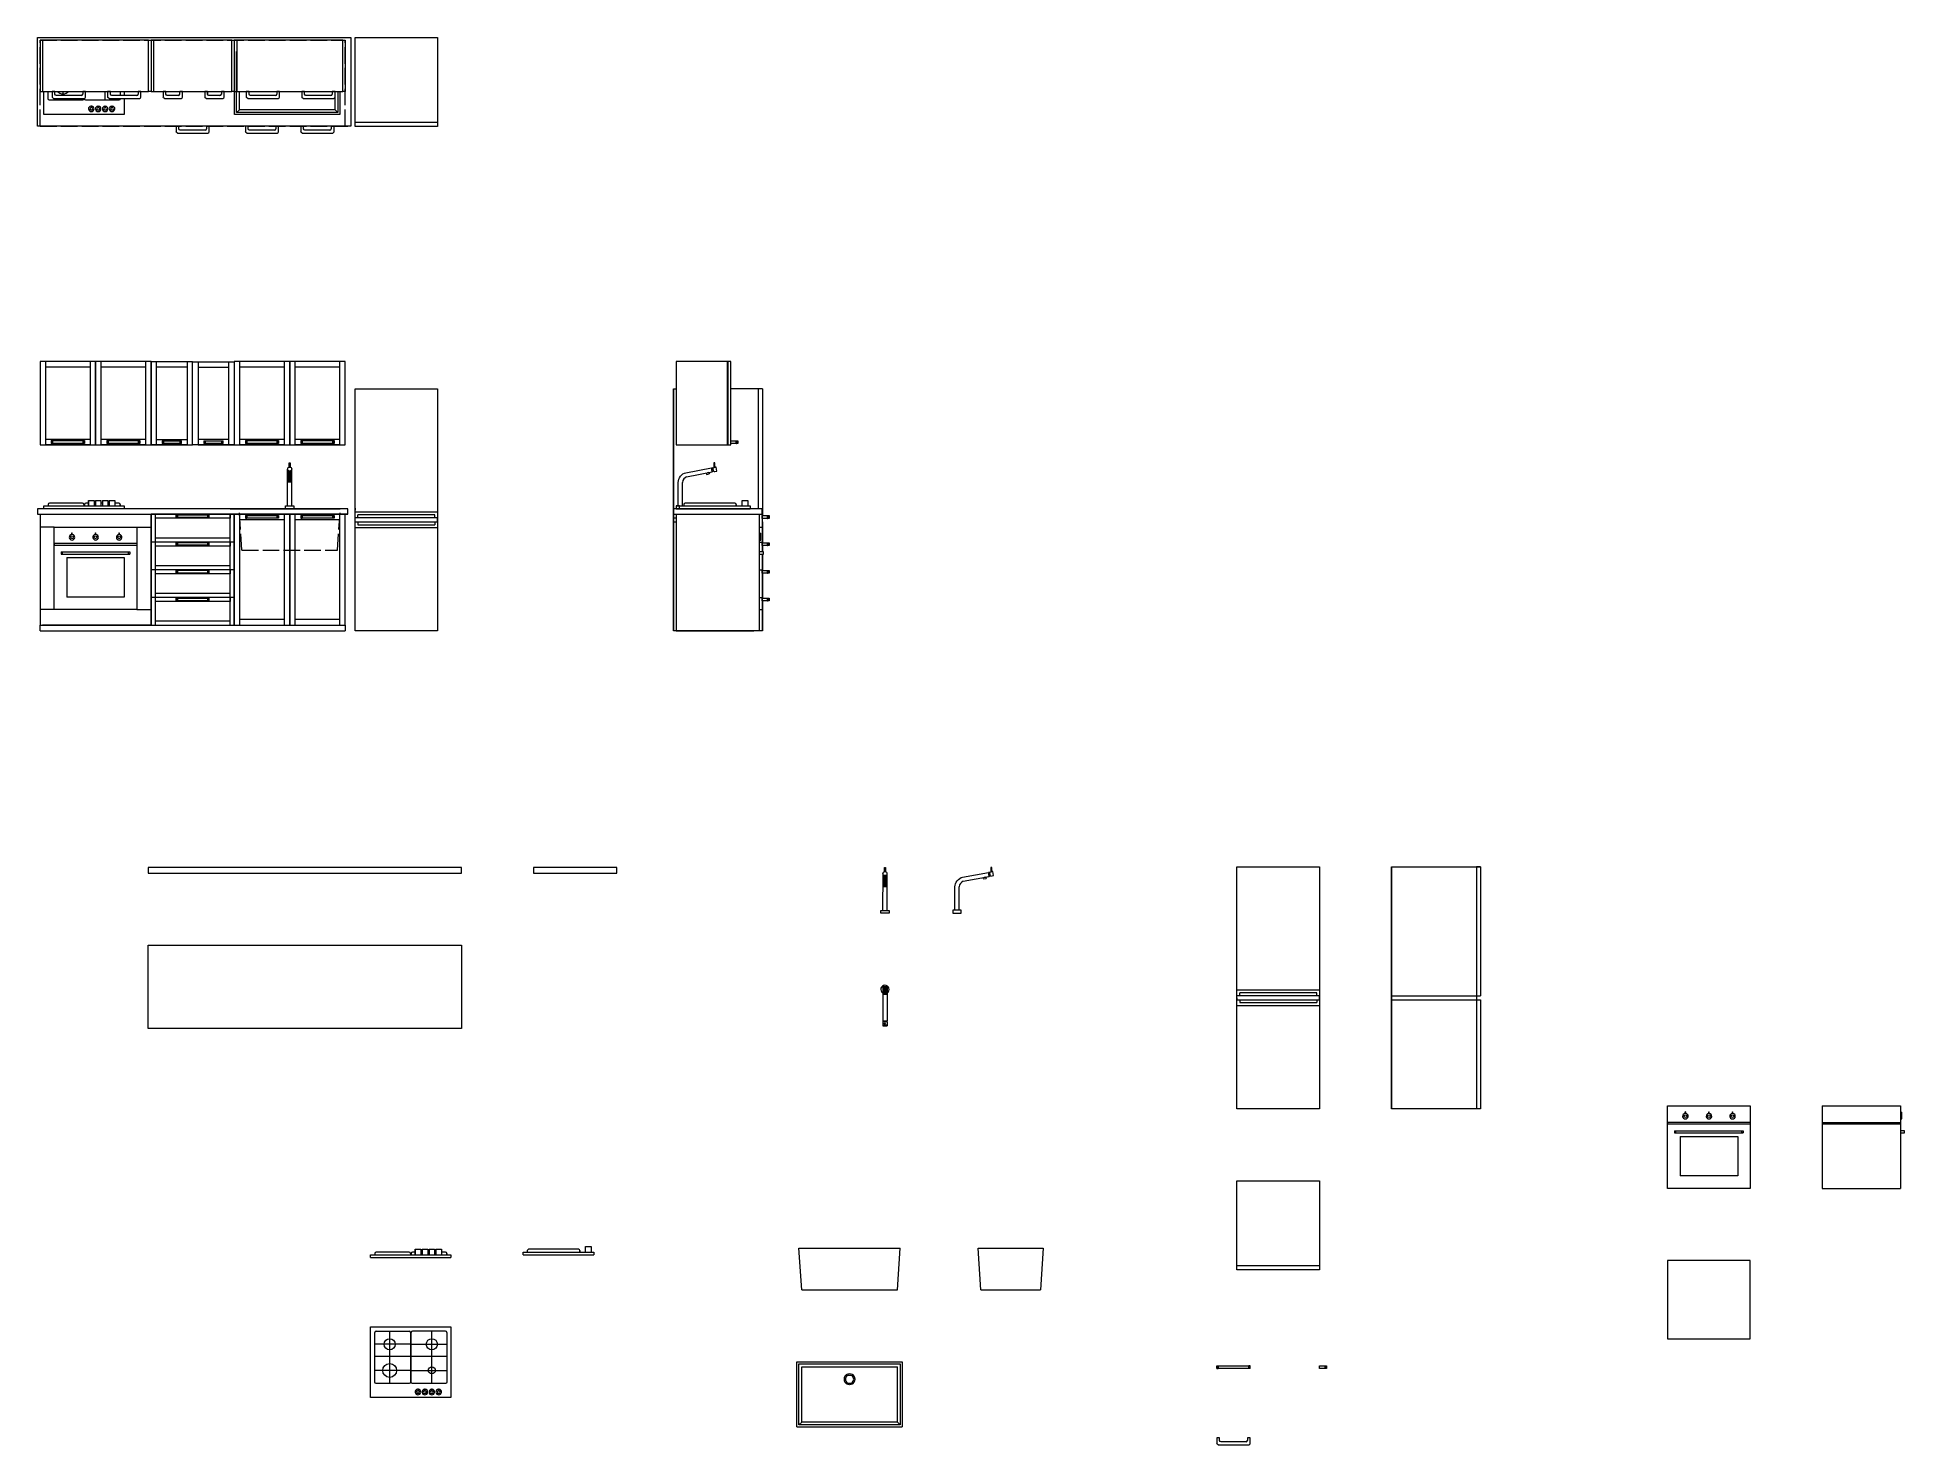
# Model space of a CAD drawing. Header units: millimetres. Extents: x 2174 to 3521, y 2060 to 3076.
import ezdxf

# ---------------------------------------------------------------- set-up
doc = ezdxf.new("R2010")
doc.units = ezdxf.units.MM
doc.linetypes.add('ACAD_ISO02W100', pattern=[15, 12, -3])
doc.layers.add('A-FURN', color=8, linetype='Continuous', lineweight=18)

# ---------------------------------------------------------------- blocks, each defined once
blk = doc.blocks.new('metod 70213569')
at = {"layer": 'A-FURN'}
for p, q in [((2476.7, 1323.8), (2476.7, 1325.8)), ((2476.7, 1325.8), (2477.7, 1325.8)), ((2500.7, 1323.8), (2476.7, 1323.8)), ((2476.7, 1323.8), (2477.7, 1323.8)), ((2476.7, 1323.8), (2476.8, 1323.8)), ((2476.8, 1323.8), (2476.8, 1325.8)), ((2477, 1325.8), (2477, 1323.8)), ((2477, 1325.8), (2477.3, 1325.8)), ((2477.3, 1325.8), (2477.3, 1323.8)), ((2477.7, 1325.8), (2477.7, 1323.8)), ((2499.7, 1325.8), (2499.7, 1323.8)), ((2500.7, 1325.8), (2499.7, 1325.8)), ((2500.7, 1323.8), (2499.7, 1323.8)), ((2500.4, 1325.8), (2500.1, 1325.8)), ((2500.1, 1325.8), (2500.1, 1323.8)), ((2500.4, 1325.8), (2500.4, 1323.8)), ((2500.6, 1323.8), (2500.6, 1325.8)), ((2500.7, 1323.8), (2500.6, 1323.8)), ((2500.7, 1323.8), (2500.7, 1325.8)), ((2515.7, 1306.3), (2515.7, 1326.3)), ((2458.7, 1306.3), (2458.7, 1286.3)), ((2458.7, 1306.3), (2461.7, 1306.3)), ((2461.7, 1306.3), (2461.7, 1286.3)), ((2476.7, 1303.8), (2476.7, 1305.8)), ((2476.7, 1305.8), (2477.7, 1305.8)), ((2500.7, 1303.8), (2476.7, 1303.8)), ((2476.8, 1303.8), (2476.8, 1305.8)), ((2477, 1305.8), (2477, 1303.8)), ((2477, 1305.8), (2477.3, 1305.8)), ((2477.3, 1305.8), (2477.3, 1303.8)), ((2477.7, 1305.8), (2477.7, 1303.8)), ((2499.7, 1305.8), (2499.7, 1303.8)), ((2500.7, 1305.8), (2499.7, 1305.8)), ((2500.7, 1303.8), (2499.7, 1303.8)), ((2500.4, 1305.8), (2500.1, 1305.8)), ((2500.1, 1305.8), (2500.1, 1303.8)), ((2500.4, 1305.8), (2500.4, 1303.8)), ((2500.6, 1303.8), (2500.6, 1305.8)), ((2500.7, 1303.8), (2500.6, 1303.8)), ((2500.7, 1303.8), (2500.7, 1305.8)), ((2515.7, 1286.3), (2515.7, 1306.3)), ((2518.7, 1286.3), (2518.7, 1306.3)), ((2458.7, 1286.3), (2518.7, 1286.3)), ((2458.7, 1286.3), (2458.7, 1266.3)), ((2458.7, 1286.3), (2461.7, 1286.3)), ((2461.7, 1289.3), (2515.7, 1289.3)), ((2461.7, 1286.3), (2461.7, 1266.3)), ((2515.7, 1283.3), (2461.7, 1283.3)), ((2476.7, 1283.8), (2476.7, 1285.8)), ((2476.7, 1285.8), (2477.7, 1285.8)), ((2500.7, 1283.8), (2476.7, 1283.8)), ((2476.8, 1283.8), (2476.8, 1285.8)), ((2477, 1285.8), (2477, 1283.8)), ((2477, 1285.8), (2477.3, 1285.8)), ((2477.3, 1285.8), (2477.3, 1283.8)), ((2477.7, 1285.8), (2477.7, 1283.8)), ((2499.7, 1285.8), (2499.7, 1283.8)), ((2500.7, 1285.8), (2499.7, 1285.8)), ((2500.7, 1283.8), (2499.7, 1283.8)), ((2500.4, 1285.8), (2500.1, 1285.8)), ((2500.1, 1285.8), (2500.1, 1283.8)), ((2500.4, 1285.8), (2500.4, 1283.8)), ((2500.6, 1283.8), (2500.6, 1285.8)), ((2500.7, 1283.8), (2500.6, 1283.8)), ((2500.7, 1283.8), (2500.7, 1285.8)), ((2515.7, 1266.3), (2515.7, 1286.3)), ((2515.7, 1286.3), (2515.7, 1283.3)), ((2518.7, 1266.3), (2518.7, 1286.3)), ((2458.7, 1266.3), (2518.7, 1266.3)), ((2458.7, 1266.3), (2458.7, 1246.3)), ((2458.7, 1266.3), (2461.7, 1266.3)), ((2461.7, 1269.3), (2515.7, 1269.3)), ((2461.7, 1266.3), (2461.7, 1246.3)), ((2515.7, 1246.3), (2515.7, 1266.3)), ((2515.7, 1266.3), (2515.7, 1263.3)), ((2518.7, 1246.3), (2518.7, 1266.3)), ((2515.7, 1263.3), (2461.7, 1263.3)), ((2476.7, 1263.8), (2476.7, 1265.8)), ((2476.7, 1265.8), (2477.7, 1265.8)), ((2500.7, 1263.8), (2476.7, 1263.8)), ((2476.8, 1263.8), (2476.8, 1265.8)), ((2477, 1265.8), (2477.3, 1265.8)), ((2477, 1265.8), (2477, 1263.8)), ((2477.3, 1265.8), (2477.3, 1263.8)), ((2477.7, 1265.8), (2477.7, 1263.8)), ((2499.7, 1265.8), (2499.7, 1263.8)), ((2500.7, 1265.8), (2499.7, 1265.8)), ((2500.7, 1263.8), (2499.7, 1263.8)), ((2500.4, 1265.8), (2500.1, 1265.8)), ((2500.1, 1265.8), (2500.1, 1263.8)), ((2500.4, 1265.8), (2500.4, 1263.8)), ((2500.6, 1263.8), (2500.6, 1265.8)), ((2500.7, 1263.8), (2500.6, 1263.8)), ((2500.7, 1263.8), (2500.7, 1265.8)), ((2458.7, 1246.3), (2518.7, 1246.3)), ((2461.7, 1249.3), (2515.7, 1249.3))]:
    blk.add_line(p, q, dxfattribs=at)
for points in [[(2458.7, 1326.3), (2458.7, 1306.3), (2518.7, 1306.3), (2518.7, 1326.3), (2458.7, 1326.3), (2461.7, 1326.3), (2461.7, 1306.3)], [(2515.7, 1326.3), (2515.7, 1323.3), (2461.7, 1323.3)], [(2476.7, 1325.8), (2500.7, 1325.8)], [(2499.7, 1323.8), (2499.7, 1325.8)], [(2499.7, 1323.8), (2499.7, 1325.8)], [(2499.7, 1323.8), (2499.7, 1325.8)], [(2461.7, 1309.3), (2515.7, 1309.3)], [(2515.7, 1306.3), (2515.7, 1303.3), (2461.7, 1303.3)], [(2476.7, 1305.8), (2500.7, 1305.8)], [(2499.7, 1303.8), (2499.7, 1305.8)], [(2499.7, 1303.8), (2499.7, 1305.8)], [(2499.7, 1303.8), (2499.7, 1305.8)], [(2476.7, 1285.8), (2500.7, 1285.8)], [(2499.7, 1283.8), (2499.7, 1285.8)], [(2499.7, 1283.8), (2499.7, 1285.8)], [(2499.7, 1283.8), (2499.7, 1285.8)], [(2476.7, 1265.8), (2500.7, 1265.8)], [(2499.7, 1263.8), (2499.7, 1265.8)], [(2499.7, 1263.8), (2499.7, 1265.8)], [(2499.7, 1263.8), (2499.7, 1265.8)]]:
    blk.add_lwpolyline(points, dxfattribs=at)
blk = doc.blocks.new('metod 50215475')
at = {"layer": 'A-FURN'}
for p, q in [((2458, 1312.8), (2458, 1232.8)), ((2466, 1311.8), (2490, 1311.8)), ((2466, 1311.8), (2466, 1309.8)), ((2466, 1311.8), (2467, 1311.8)), ((2466, 1311.8), (2466.1, 1311.8)), ((2466, 1309.8), (2467, 1309.8)), ((2466.1, 1311.8), (2466.1, 1309.8)), ((2466.3, 1309.8), (2466.3, 1311.8)), ((2466.3, 1309.8), (2466.6, 1309.8)), ((2466.6, 1309.8), (2466.6, 1311.8)), ((2467, 1309.8), (2467, 1311.8)), ((2489, 1309.8), (2489, 1311.8)), ((2490, 1309.8), (2489, 1309.8)), ((2489.4, 1309.8), (2489.4, 1311.8)), ((2489.7, 1309.8), (2489.4, 1309.8)), ((2489.7, 1309.8), (2489.7, 1311.8)), ((2489.9, 1311.8), (2489.9, 1309.8)), ((2490, 1311.8), (2490, 1309.8)), ((2506, 1311.8), (2530, 1311.8)), ((2506, 1311.8), (2506, 1309.8)), ((2506, 1311.8), (2507, 1311.8)), ((2506, 1311.8), (2506.1, 1311.8)), ((2506, 1309.8), (2507, 1309.8)), ((2506.1, 1311.8), (2506.1, 1309.8)), ((2506.3, 1309.8), (2506.3, 1311.8)), ((2506.3, 1309.8), (2506.6, 1309.8)), ((2506.6, 1309.8), (2506.6, 1311.8)), ((2507, 1309.8), (2507, 1311.8)), ((2529, 1309.8), (2529, 1311.8)), ((2530, 1311.8), (2529, 1311.8)), ((2530, 1309.8), (2529, 1309.8)), ((2529.4, 1309.8), (2529.4, 1311.8)), ((2529.7, 1309.8), (2529.4, 1309.8)), ((2529.7, 1309.8), (2529.7, 1311.8)), ((2530, 1311.8), (2529.9, 1311.8)), ((2529.9, 1311.8), (2529.9, 1309.8)), ((2530, 1311.8), (2530, 1309.8)), ((2538, 1232.8), (2538, 1312.8))]:
    blk.add_line(p, q, dxfattribs=at)
for points in [[(2458, 1232.8), (2498, 1232.8), (2498, 1312.8), (2458, 1312.8), (2458, 1232.8)], [(2462, 1232.8), (2462, 1312.8)], [(2494, 1308.8), (2462, 1308.8)], [(2490, 1309.8), (2466, 1309.8)], [(2467, 1311.8), (2467, 1309.8)], [(2467, 1311.8), (2467, 1309.8)], [(2467, 1311.8), (2467, 1309.8)], [(2498, 1312.8), (2494, 1312.8)], [(2494, 1312.8), (2494, 1232.8)], [(2498, 1232.8), (2538, 1232.8), (2538, 1312.8), (2498, 1312.8), (2498, 1232.8)], [(2502, 1232.8), (2502, 1312.8)], [(2534, 1308.8), (2502, 1308.8)], [(2530, 1309.8), (2506, 1309.8)], [(2507, 1311.8), (2507, 1309.8)], [(2507, 1311.8), (2507, 1309.8)], [(2507, 1311.8), (2507, 1309.8)], [(2538, 1312.8), (2534, 1312.8)], [(2534, 1312.8), (2534, 1232.8)], [(2494, 1236.8), (2462, 1236.8)], [(2534, 1236.8), (2502, 1236.8)]]:
    blk.add_lwpolyline(points, dxfattribs=at)
blk = doc.blocks.new('pensile 1')
at = {"layer": 'A-FURN'}
for p, q in [((3310.9, 917.1), (3310.9, 857.1)), ((3390.9, 857.1), (3390.9, 917.1)), ((3318.9, 860.1), (3342.9, 860.1)), ((3318.9, 860.1), (3318.9, 858.1)), ((3318.9, 860.1), (3319.9, 860.1)), ((3318.9, 860.1), (3319, 860.1)), ((3318.9, 858.1), (3319.9, 858.1)), ((3319, 860.1), (3319, 858.1)), ((3319.2, 858.1), (3319.2, 860.1)), ((3319.2, 858.1), (3319.5, 858.1)), ((3319.5, 858.1), (3319.5, 860.1)), ((3319.9, 858.1), (3319.9, 860.1)), ((3341.9, 858.1), (3341.9, 860.1)), ((3342.9, 858.1), (3341.9, 858.1)), ((3342.3, 858.1), (3342.3, 860.1)), ((3342.6, 858.1), (3342.3, 858.1)), ((3342.6, 858.1), (3342.6, 860.1)), ((3342.8, 860.1), (3342.8, 858.1)), ((3342.9, 860.1), (3342.9, 858.1)), ((3358.9, 860.1), (3382.9, 860.1)), ((3358.9, 860.1), (3358.9, 858.1)), ((3358.9, 860.1), (3359.9, 860.1)), ((3358.9, 860.1), (3359, 860.1)), ((3358.9, 858.1), (3359.9, 858.1)), ((3359, 860.1), (3359, 858.1)), ((3359.2, 858.1), (3359.2, 860.1)), ((3359.2, 858.1), (3359.5, 858.1)), ((3359.5, 858.1), (3359.5, 860.1)), ((3359.9, 858.1), (3359.9, 860.1)), ((3381.9, 858.1), (3381.9, 860.1)), ((3382.9, 858.1), (3381.9, 858.1)), ((3382.3, 858.1), (3382.3, 860.1)), ((3382.6, 858.1), (3382.3, 858.1)), ((3382.6, 858.1), (3382.6, 860.1)), ((3382.8, 860.1), (3382.8, 858.1)), ((3382.9, 860.1), (3382.9, 858.1))]:
    blk.add_line(p, q, dxfattribs=at)
for points in [[(3310.9, 857.1), (3350.9, 857.1), (3350.9, 917.1), (3310.9, 917.1)], [(3350.9, 857.1), (3390.9, 857.1), (3390.9, 917.1), (3350.9, 917.1)]]:
    blk.add_lwpolyline(points, close=True, dxfattribs=at)
for points in [[(3314.9, 857.1), (3314.9, 917.1)], [(3350.9, 917.1), (3346.9, 917.1)], [(3346.9, 917.1), (3346.9, 857.1)], [(3354.9, 857.1), (3354.9, 917.1)], [(3390.9, 917.1), (3386.9, 917.1)], [(3386.9, 917.1), (3386.9, 857.1)], [(3346.9, 913.1), (3314.9, 913.1)], [(3386.9, 913.1), (3354.9, 913.1)], [(3314.9, 861.1), (3346.9, 861.1)], [(3346.9, 857.1), (3314.9, 857.1)], [(3342.9, 858.1), (3318.9, 858.1)], [(3319.9, 860.1), (3319.9, 858.1)], [(3319.9, 860.1), (3319.9, 858.1)], [(3319.9, 860.1), (3319.9, 858.1)], [(3354.9, 861.1), (3386.9, 861.1)], [(3386.9, 857.1), (3354.9, 857.1)], [(3382.9, 858.1), (3358.9, 858.1)], [(3359.9, 860.1), (3359.9, 858.1)], [(3359.9, 860.1), (3359.9, 858.1)], [(3359.9, 860.1), (3359.9, 858.1)]]:
    blk.add_lwpolyline(points, dxfattribs=at)
blk = doc.blocks.new('pensile2')
at = {"layer": 'A-FURN'}
for p, q in [((3310.9, 1510.5), (3310.9, 1450.5)), ((3340.9, 1510.5), (3310.9, 1510.5)), ((3310.9, 1510.5), (3310.9, 1450.5)), ((3340.9, 1510.5), (3336.9, 1510.5)), ((3336.9, 1510.5), (3336.9, 1450.5)), ((3340.9, 1450.5), (3340.9, 1510.5)), ((3340.9, 1450.5), (3340.9, 1510.5)), ((3340.9, 1510.5), (3370.9, 1510.5)), ((3340.9, 1510.5), (3344.9, 1510.5)), ((3344.9, 1510.5), (3344.9, 1450.5)), ((3370.9, 1510.5), (3370.9, 1450.5)), ((3370.9, 1510.5), (3370.9, 1450.5)), ((3336.9, 1506.5), (3314.9, 1506.5)), ((3344.9, 1506.5), (3366.9, 1506.5)), ((3314.9, 1454.5), (3336.9, 1454.5)), ((3366.9, 1454.5), (3344.9, 1454.5)), ((3310.9, 1450.5), (3340.9, 1450.5)), ((3336.9, 1450.5), (3310.9, 1450.5)), ((3318.9, 1453.5), (3332.9, 1453.5)), ((3318.9, 1453.5), (3318.9, 1451.5)), ((3319, 1453.5), (3319, 1451.5)), ((3319.2, 1451.5), (3319.2, 1453.5)), ((3319.5, 1451.5), (3319.5, 1453.5)), ((3332.3, 1453.5), (3332.3, 1451.5)), ((3332.6, 1453.5), (3332.6, 1451.5)), ((3332.8, 1451.5), (3332.8, 1453.5)), ((3332.9, 1451.5), (3332.9, 1453.5)), ((3370.9, 1450.5), (3340.9, 1450.5)), ((3344.9, 1450.5), (3370.9, 1450.5)), ((3348.9, 1453.5), (3362.9, 1453.5)), ((3348.9, 1453.5), (3348.9, 1451.5)), ((3349, 1453.5), (3349, 1451.5)), ((3349.2, 1451.5), (3349.2, 1453.5)), ((3349.5, 1451.5), (3349.5, 1453.5)), ((3362.3, 1453.5), (3362.3, 1451.5)), ((3362.6, 1453.5), (3362.6, 1451.5)), ((3362.8, 1451.5), (3362.8, 1453.5)), ((3362.9, 1451.5), (3362.9, 1453.5))]:
    blk.add_line(p, q, dxfattribs=at)
for points in [[(3314.9, 1450.5), (3314.9, 1510.5)], [(3366.9, 1450.5), (3366.9, 1510.5)], [(3332.9, 1451.5), (3318.9, 1451.5)], [(3319.9, 1453.5), (3319.9, 1451.5)], [(3331.9, 1451.5), (3331.9, 1453.5)], [(3362.9, 1451.5), (3348.9, 1451.5)], [(3349.9, 1453.5), (3349.9, 1451.5)], [(3361.9, 1451.5), (3361.9, 1453.5)]]:
    blk.add_lwpolyline(points, dxfattribs=at)
blk = doc.blocks.new('pensile vista laterale')
at = {"layer": 'A-FURN'}
for p, q in [((2979.2, 1307.4), (2979.2, 1247.4)), ((2981.2, 1307.4), (2979.2, 1307.4)), ((2981.2, 1247.4), (2981.2, 1307.4)), ((2979.2, 1247.4), (2981.2, 1247.4))]:
    blk.add_line(p, q, dxfattribs=at)
blk.add_lwpolyline([(2978.9, 1307.4), (2941.9, 1307.4), (2941.9, 1247.4), (2978.9, 1247.4), (2978.9, 1307.4)], dxfattribs=at)

msp = doc.modelspace()

# ---------------------------------------------------------------- linework, layer by layer
at = {"layer": 'A-FURN', "linetype": 'ACAD_ISO02W100'}
for p, q in [((2176.2, 3073.6), (2396.2, 3073.6)), ((2321.7, 2705.6), (2319.7, 2735.6)), ((2390.7, 2705.6), (2392.7, 2735.6)), ((2321.7, 2705.6), (2390.7, 2705.6))]:
    msp.add_line(p, q, dxfattribs=at)
at = {"layer": 'A-FURN'}
for p, q in [((2403.4, 3075.6), (2462.9, 3075.6)), ((2403.4, 3011.4), (2403.4, 3075.6)), ((2462.9, 3075.6), (2462.9, 3011.4)), ((2317.9, 3065.4), (2318, 3065.4)), ((2317.9, 3021.4), (2317.9, 3065.4)), ((2184.9, 3036.6), (2184.9, 3032.6)), ((2186.9, 3036.6), (2184.9, 3036.6)), ((2185.9, 3031.6), (2207.9, 3031.6)), ((2186.9, 3034.6), (2186.9, 3036.6)), ((2205.9, 3033.6), (2187.9, 3033.6)), ((2208.9, 3036.6), (2206.9, 3036.6)), ((2206.9, 3036.6), (2206.9, 3034.6)), ((2207.7, 3031.6), (2207.7, 3031.3)), ((2208.1, 3031.3), (2208.1, 3031.7)), ((2208.9, 3032.6), (2208.9, 3036.6)), ((2232.9, 3030.3), (2209.1, 3030.3)), ((2224.9, 3036.6), (2224.9, 3032.6)), ((2226.9, 3036.6), (2224.9, 3036.6)), ((2225.9, 3031.6), (2247.9, 3031.6)), ((2226.9, 3034.6), (2226.9, 3036.6)), ((2245.9, 3033.6), (2227.9, 3033.6)), ((2248.9, 3036.6), (2246.9, 3036.6)), ((2246.9, 3036.6), (2246.9, 3034.6)), ((2248.9, 3032.6), (2248.9, 3036.6)), ((2264.9, 3036.6), (2264.9, 3032.6)), ((2266.9, 3036.6), (2264.9, 3036.6)), ((2265.9, 3031.6), (2277.9, 3031.6)), ((2266.9, 3034.6), (2266.9, 3036.6)), ((2275.9, 3033.6), (2267.9, 3033.6)), ((2278.9, 3036.6), (2276.9, 3036.6)), ((2276.9, 3034.6), (2276.9, 3036.6)), ((2278.9, 3032.6), (2278.9, 3036.6)), ((2294.9, 3036.6), (2294.9, 3032.6)), ((2296.9, 3036.6), (2294.9, 3036.6)), ((2295.9, 3031.6), (2307.9, 3031.6)), ((2296.9, 3034.6), (2296.9, 3036.6)), ((2296.9, 3036.6), (2296.9, 3034.6)), ((2305.9, 3033.6), (2297.9, 3033.6)), ((2308.9, 3036.6), (2306.9, 3036.6)), ((2306.9, 3036.6), (2306.9, 3034.6)), ((2308.9, 3032.6), (2308.9, 3036.6)), ((2316.4, 3019.9), (2316.4, 3036.6)), ((2324.9, 3036.6), (2324.9, 3032.6)), ((2326.9, 3036.6), (2324.9, 3036.6)), ((2325.9, 3031.6), (2347.9, 3031.6)), ((2326.9, 3034.6), (2326.9, 3036.6)), ((2345.9, 3033.6), (2327.9, 3033.6)), ((2348.9, 3036.6), (2346.9, 3036.6)), ((2346.9, 3036.6), (2346.9, 3034.6)), ((2348.9, 3032.6), (2348.9, 3036.6)), ((2364.9, 3036.6), (2364.9, 3032.6)), ((2366.9, 3036.6), (2364.9, 3036.6)), ((2365.9, 3031.6), (2387.9, 3031.6)), ((2366.9, 3034.6), (2366.9, 3036.6)), ((2385.9, 3033.6), (2367.9, 3033.6)), ((2388.9, 3036.6), (2386.9, 3036.6)), ((2386.9, 3036.6), (2386.9, 3034.6)), ((2388.9, 3032.6), (2388.9, 3036.6)), ((2390.9, 3036.6), (2390.9, 3021.4)), ((2392.4, 3036.6), (2392.4, 3019.9)), ((2212.9, 3026.1), (2212.9, 3025.1)), ((2213.4, 3025.1), (2213.4, 3026.1)), ((2217.9, 3026.1), (2217.9, 3025.1)), ((2218.4, 3025.1), (2218.4, 3026.1)), ((2222.9, 3026.1), (2222.9, 3025.1)), ((2223.4, 3025.1), (2223.4, 3026.1)), ((2227.9, 3026.1), (2227.9, 3025.1)), ((2228.4, 3025.1), (2228.4, 3026.1)), ((2392.4, 3019.9), (2316.4, 3019.9)), ((2390.9, 3021.4), (2317.9, 3021.4)), ((2388.9, 3023.4), (2319.9, 3023.4)), ((2274.2, 3011.6), (2274.2, 3007.6)), ((2276.2, 3011.6), (2274.2, 3011.6)), ((2275.2, 3006.6), (2297.2, 3006.6)), ((2276.2, 3009.6), (2276.2, 3011.6)), ((2295.2, 3008.6), (2277.2, 3008.6)), ((2298.2, 3011.6), (2296.2, 3011.6)), ((2296.2, 3011.6), (2296.2, 3009.6)), ((2298.2, 3007.6), (2298.2, 3011.6)), ((2324.2, 3011.6), (2324.2, 3007.6)), ((2326.2, 3011.6), (2324.2, 3011.6)), ((2325.2, 3006.6), (2347.2, 3006.6)), ((2326.2, 3009.6), (2326.2, 3011.6)), ((2345.2, 3008.6), (2327.2, 3008.6)), ((2348.2, 3011.6), (2346.2, 3011.6)), ((2346.2, 3011.6), (2346.2, 3009.6)), ((2348.2, 3007.6), (2348.2, 3011.6)), ((2364.2, 3011.6), (2364.2, 3007.6)), ((2366.2, 3011.6), (2364.2, 3011.6)), ((2365.2, 3006.6), (2387.2, 3006.6)), ((2366.2, 3009.6), (2366.2, 3011.6)), ((2385.2, 3008.6), (2367.2, 3008.6)), ((2388.2, 3011.6), (2386.2, 3011.6)), ((2386.2, 3011.6), (2386.2, 3009.6)), ((2388.2, 3007.6), (2388.2, 3011.6)), ((2462.9, 3011.4), (2403.4, 3011.4)), ((2403.4, 2822.1), (2462.9, 2822.1)), ((2403.4, 2647.6), (2403.4, 2822.1)), ((2462.9, 2822.1), (2462.9, 2647.6)), ((2632.9, 2822.1), (2632.9, 2647.6)), ((2697.1, 2822.1), (2694.1, 2822.1)), ((2694.1, 2822.1), (2694.1, 2735.6)), ((2678.3, 2782.6), (2678.3, 2784.6)), ((2678.3, 2782.6), (2678.5, 2782.6)), ((2678.6, 2782.6), (2678.6, 2784.6)), ((2678.8, 2784.6), (2678.8, 2782.6)), ((2679, 2782.6), (2679, 2784.6)), ((2679.2, 2784.6), (2679.2, 2782.6)), ((2679.3, 2784.6), (2679.3, 2782.6)), ((2354.7, 2737.6), (2354.7, 2764.2)), ((2354.7, 2762), (2357.7, 2762)), ((2357.7, 2761.3), (2354.7, 2761.3)), ((2355.8, 2765.7), (2355.8, 2768.6)), ((2355.8, 2768.6), (2356.5, 2768.6)), ((2355.8, 2768.6), (2356.2, 2768.6)), ((2356.2, 2768.6), (2356.2, 2765.7)), ((2356.5, 2768.6), (2356.5, 2765.7)), ((2357.7, 2737.6), (2357.7, 2764.2)), ((2641.9, 2761.6), (2660.5, 2765.1)), ((2642.4, 2758.6), (2661, 2762.1)), ((2656.6, 2761.3), (2656.8, 2760.3)), ((2658.4, 2761.7), (2657.5, 2761.5)), ((2658.6, 2761.7), (2658.8, 2760.7)), ((2661, 2762.1), (2660.5, 2765.1)), ((2662.1, 2762.6), (2661, 2762.1)), ((2661.2, 2765.2), (2663.7, 2765.7)), ((2661.2, 2765.2), (2663.7, 2765.7)), ((2661.6, 2763.3), (2661.2, 2765.2)), ((2661.2, 2765.2), (2661.6, 2763.3)), ((2662.3, 2762.4), (2661.6, 2763.3)), ((2662.9, 2768.6), (2662.2, 2768.6)), ((2662.2, 2768.6), (2662.2, 2765.4)), ((2662.3, 2762.4), (2664.2, 2762.7)), ((2662.3, 2762.4), (2662.8, 2762.5)), ((2662.9, 2765.7), (2662.9, 2768.6)), ((2663.7, 2765.7), (2662.9, 2765.7)), ((2664.2, 2762.7), (2663.7, 2765.7)), ((2354.7, 2760.7), (2357.7, 2760.7)), ((2357.7, 2760.1), (2354.7, 2760.1)), ((2354.7, 2759.6), (2357.7, 2759.6)), ((2357.7, 2759.1), (2354.7, 2759.1)), ((2354.7, 2758.6), (2357.7, 2758.6)), ((2357.7, 2758.2), (2354.7, 2758.2)), ((2354.7, 2757.8), (2357.7, 2757.8)), ((2357.7, 2757.3), (2354.7, 2757.3)), ((2354.7, 2756.9), (2357.7, 2756.9)), ((2357.7, 2756.5), (2354.7, 2756.5)), ((2354.7, 2756.2), (2357.7, 2756.2)), ((2357.7, 2755.9), (2354.7, 2755.9)), ((2354.7, 2755.6), (2357.7, 2755.6)), ((2357.7, 2755.3), (2354.7, 2755.3)), ((2354.7, 2755), (2357.7, 2755)), ((2636.4, 2737.6), (2636.4, 2754.6)), ((2639.4, 2737.6), (2639.4, 2754.6)), ((2639.4, 2754.6), (2639.4, 2754.6)), ((2656.8, 2760.3), (2658.8, 2760.7)), ((2178.9, 2735.6), (2178.9, 2737.6)), ((2178.9, 2737.6), (2236.9, 2737.6)), ((2181.9, 2738.6), (2181.9, 2737.6)), ((2206.7, 2739.6), (2182.9, 2739.6)), ((2207.7, 2738.6), (2207.7, 2737.6)), ((2208.1, 2738.6), (2208.1, 2737.6)), ((2211.1, 2741.6), (2211.1, 2737.6)), ((2215.1, 2741.6), (2215.1, 2737.6)), ((2216.1, 2741.6), (2216.1, 2737.6)), ((2220.1, 2741.6), (2220.1, 2737.6)), ((2221.1, 2741.6), (2221.1, 2737.6)), ((2225.1, 2741.6), (2225.1, 2737.6)), ((2226.1, 2741.6), (2226.1, 2737.6)), ((2230.1, 2741.6), (2230.1, 2737.6)), ((2233.9, 2738.6), (2233.9, 2737.6)), ((2313.2, 2735.6), (2386.2, 2735.6)), ((2352.7, 2735.6), (2346.7, 2735.6)), ((2353.2, 2735.6), (2353.2, 2737.6)), ((2353.2, 2737.6), (2359.2, 2737.6)), ((2359.2, 2737.6), (2359.2, 2735.6)), ((2403.4, 2736.1), (2403.4, 2734.6)), ((2637.4, 2737.6), (2634.9, 2737.6)), ((2634.9, 2737.6), (2637.9, 2737.6)), ((2634.9, 2737.6), (2634.9, 2735.6)), ((2634.9, 2735.6), (2640.9, 2735.6)), ((2637.4, 2735.6), (2637.4, 2737.6)), ((2637.4, 2737.6), (2688.4, 2737.6)), ((2637.4, 2735.6), (2688.4, 2735.6)), ((2640.4, 2738.6), (2640.4, 2737.6)), ((2677.3, 2739.6), (2641.4, 2739.6)), ((2678.3, 2738.6), (2678.3, 2737.6)), ((2686.5, 2741.6), (2686.5, 2737.6)), ((2176.2, 2731.6), (2176.2, 2651.6)), ((2176.2, 2729.6), (2176.2, 2653.6)), ((2256.2, 2651.6), (2256.2, 2731.6)), ((2462.9, 2733.1), (2403.4, 2733.1)), ((2462.9, 2729.1), (2403.4, 2729.1)), ((2403.4, 2726.1), (2462.9, 2726.1)), ((2403.4, 2722.1), (2462.9, 2722.1)), ((2460.9, 2731.1), (2405.4, 2731.1)), ((2405.4, 2729.1), (2405.4, 2731.1)), ((2405.4, 2726.1), (2405.4, 2724.1)), ((2405.4, 2724.1), (2460.9, 2724.1)), ((2460.9, 2729.1), (2460.9, 2731.1)), ((2460.9, 2726.1), (2460.9, 2724.1)), ((2462.9, 2726.1), (2462.9, 2729.1)), ((2632.9, 2731.6), (2634.9, 2731.6)), ((2632.9, 2729.1), (2634.9, 2729.1)), ((2632.9, 2726.1), (2634.9, 2726.1)), ((2634.9, 2731.6), (2634.9, 2647.6)), ((2694.9, 2731.6), (2694.9, 2647.6)), ((2694.9, 2722.4), (2694.9, 2662.9)), ((2696.9, 2729.1), (2697.1, 2729.1)), ((2696.9, 2726.1), (2697.1, 2726.1)), ((2700.9, 2728.6), (2700.9, 2730.6)), ((2700.9, 2728.6), (2701.1, 2728.6)), ((2701.2, 2728.6), (2701.2, 2730.6)), ((2701.5, 2730.6), (2701.5, 2728.6)), ((2701.7, 2728.6), (2701.7, 2730.6)), ((2701.8, 2730.6), (2701.8, 2728.6)), ((2701.9, 2730.6), (2701.9, 2728.6)), ((2198.9, 2718), (2198.9, 2717)), ((2199.4, 2717), (2199.4, 2718)), ((2215.9, 2718), (2215.9, 2717)), ((2216.4, 2717), (2216.4, 2718)), ((2232.9, 2718), (2232.9, 2717)), ((2233.4, 2717), (2233.4, 2718)), ((2700.9, 2709.1), (2700.9, 2711.1)), ((2700.9, 2709.1), (2701.1, 2709.1)), ((2701.2, 2709.1), (2701.2, 2711.1)), ((2701.5, 2711.1), (2701.5, 2709.1)), ((2701.7, 2709.1), (2701.7, 2711.1)), ((2701.8, 2711.1), (2701.8, 2709.1)), ((2701.9, 2711.1), (2701.9, 2709.1)), ((2191.4, 2704.4), (2240.9, 2704.4)), ((2191.4, 2702.9), (2192.4, 2702.9)), ((2192.4, 2702.9), (2192.4, 2704.4)), ((2195.4, 2700.4), (2236.9, 2700.4)), ((2195.4, 2700.4), (2195.4, 2671.9)), ((2239.9, 2702.9), (2239.9, 2704.4)), ((2240.9, 2702.9), (2239.9, 2702.9)), ((2697.9, 2704.4), (2694.9, 2704.4)), ((2700.9, 2689.1), (2700.9, 2691.1)), ((2700.9, 2689.1), (2701.1, 2689.1)), ((2701.2, 2689.1), (2701.2, 2691.1)), ((2701.5, 2691.1), (2701.5, 2689.1)), ((2701.7, 2689.1), (2701.7, 2691.1)), ((2701.8, 2691.1), (2701.8, 2689.1)), ((2701.9, 2691.1), (2701.9, 2689.1)), ((2700.9, 2669.1), (2700.9, 2671.1)), ((2700.9, 2669.1), (2701.1, 2669.1)), ((2701.2, 2669.1), (2701.2, 2671.1)), ((2701.5, 2671.1), (2701.5, 2669.1)), ((2701.7, 2669.1), (2701.7, 2671.1)), ((2701.8, 2671.1), (2701.8, 2669.1)), ((2701.9, 2671.1), (2701.9, 2669.1)), ((2176.2, 2651.6), (2396.2, 2651.6)), ((2176.2, 2651.6), (2178, 2651.6)), ((2254.4, 2651.6), (2178, 2651.6)), ((2254.4, 2651.6), (2254.4, 2651.8)), ((2254.4, 2651.6), (2256.2, 2651.6)), ((2256.2, 2651.6), (2254.4, 2651.6)), ((2462.9, 2647.6), (2403.4, 2647.6)), ((2634.9, 2647.6), (2690.9, 2647.6)), ((2784, 2445.8), (2784.1, 2472.4)), ((2784.1, 2470.2), (2787, 2470.2)), ((2787, 2469.5), (2784.1, 2469.5)), ((2784.1, 2468.9), (2787, 2468.9)), ((2787, 2468.3), (2784.1, 2468.3)), ((2784, 2467.8), (2787, 2467.8)), ((2787, 2467.3), (2784, 2467.3)), ((2784, 2466.8), (2787, 2466.8)), ((2787, 2466.4), (2784, 2466.4)), ((2784, 2466), (2787, 2466)), ((2787, 2465.5), (2784, 2465.5)), ((2784, 2465.1), (2787, 2465.1)), ((2787, 2464.7), (2784, 2464.7)), ((2785.2, 2473.9), (2785.2, 2476.8)), ((2785.2, 2476.8), (2785.9, 2476.8)), ((2785.2, 2476.8), (2785.5, 2476.8)), ((2785.5, 2476.8), (2785.5, 2473.9)), ((2785.9, 2476.8), (2785.9, 2473.9)), ((2787, 2445.8), (2787, 2472.4)), ((2841.5, 2469.8), (2860.1, 2473.3)), ((2842, 2466.9), (2860.6, 2470.4)), ((2856.2, 2469.6), (2856.4, 2468.6)), ((2856.4, 2468.6), (2858.4, 2468.9)), ((2858, 2469.9), (2857.1, 2469.7)), ((2858.2, 2469.9), (2858.4, 2468.9)), ((2860.6, 2470.4), (2860.1, 2473.3)), ((2861.7, 2470.9), (2860.6, 2470.4)), ((2860.8, 2473.5), (2863.3, 2473.9)), ((2860.8, 2473.5), (2863.3, 2473.9)), ((2861.2, 2471.5), (2860.8, 2473.5)), ((2860.8, 2473.5), (2861.2, 2471.5)), ((2861.9, 2470.6), (2861.2, 2471.5)), ((2862.5, 2476.9), (2861.8, 2476.9)), ((2861.8, 2476.9), (2861.8, 2473.7)), ((2861.9, 2470.6), (2863.8, 2471)), ((2861.9, 2470.6), (2862.4, 2470.7)), ((2862.5, 2473.9), (2862.5, 2476.9)), ((2863.3, 2473.9), (2862.5, 2473.9)), ((2863.8, 2471), (2863.3, 2473.9)), ((3039.4, 2477.3), (3098.9, 2477.3)), ((3039.4, 2302.8), (3039.4, 2477.3)), ((3098.9, 2477.3), (3098.9, 2302.8)), ((3150.9, 2477.3), (3150.9, 2302.8)), ((3215.1, 2477.3), (3212.1, 2477.3)), ((3212.1, 2477.3), (3212.1, 2381.3)), ((2784, 2463.8), (2787, 2463.8)), ((2787, 2463.5), (2784, 2463.5)), ((2784, 2463.2), (2787, 2463.2)), ((2784, 2464.4), (2787, 2464.4)), ((2787, 2464.1), (2784, 2464.1)), ((2836, 2445.9), (2836, 2462.9)), ((2839, 2445.9), (2839, 2462.9)), ((2839, 2462.9), (2839, 2462.9)), ((2782.5, 2443.8), (2782.5, 2445.8)), ((2782.5, 2445.8), (2788.5, 2445.8)), ((2788.5, 2443.8), (2782.5, 2443.8)), ((2788.5, 2445.8), (2788.5, 2443.8)), ((2840.5, 2445.9), (2834.5, 2445.9)), ((2834.5, 2445.9), (2834.5, 2443.9)), ((2834.5, 2443.9), (2840.5, 2443.9)), ((2834.5, 2443.9), (2837.5, 2443.9)), ((2840.5, 2443.9), (2840.5, 2445.9)), ((2784, 2390.4), (2784, 2366.3)), ((2787, 2390.4), (2784, 2390.4)), ((2784, 2390.1), (2787, 2390.1)), ((2787, 2389.8), (2784, 2389.8)), ((2784, 2389.5), (2787, 2389.5)), ((2787, 2389.2), (2784, 2389.2)), ((2784, 2388.9), (2787, 2388.9)), ((2787, 2388.5), (2784, 2388.5)), ((2784, 2388.1), (2787, 2388.1)), ((2787, 2387.6), (2784, 2387.6)), ((2784, 2387.2), (2787, 2387.2)), ((2787, 2386.8), (2784, 2386.8)), ((2784, 2386.4), (2787, 2386.4)), ((2787, 2385.9), (2784, 2385.9)), ((2784, 2385.4), (2787, 2385.4)), ((2787, 2390.4), (2787, 2366.3)), ((3098.9, 2388.3), (3039.4, 2388.3)), ((3098.9, 2384.3), (3039.4, 2384.3)), ((3096.9, 2386.3), (3041.4, 2386.3)), ((3041.4, 2384.3), (3041.4, 2386.3)), ((3096.9, 2384.3), (3096.9, 2386.3)), ((3098.9, 2381.3), (3098.9, 2384.3)), ((3150.9, 2384.3), (3215.1, 2384.3)), ((3039.4, 2382.8), (3039.4, 2381.3)), ((3039.4, 2381.3), (3098.9, 2381.3)), ((3039.4, 2377.3), (3098.9, 2377.3)), ((3041.4, 2381.3), (3041.4, 2379.3)), ((3041.4, 2379.3), (3096.9, 2379.3)), ((3096.9, 2381.3), (3096.9, 2379.3)), ((3150.9, 2381.3), (3215.1, 2381.3)), ((3212.1, 2381.3), (3212.1, 2302.8)), ((2784, 2366.3), (2787, 2366.3)), ((2784, 2365.6), (2784, 2362.6)), ((2784, 2365.6), (2787, 2365.6)), ((2784, 2363.2), (2787, 2363.2)), ((2784, 2362.6), (2787, 2362.6)), ((2787, 2365.6), (2787, 2362.6)), ((3098.9, 2302.8), (3039.4, 2302.8)), ((3212.1, 2302.8), (3210.1, 2302.8)), ((3362.5, 2300.4), (3362.5, 2299.4)), ((3363, 2299.4), (3363, 2300.4)), ((3379.5, 2300.4), (3379.5, 2299.4)), ((3380, 2299.4), (3380, 2300.4)), ((3396.5, 2300.4), (3396.5, 2299.4)), ((3397, 2299.4), (3397, 2300.4)), ((3355, 2286.8), (3404.5, 2286.8)), ((3355, 2285.3), (3356, 2285.3)), ((3356, 2285.3), (3356, 2286.8)), ((3359, 2282.8), (3400.5, 2282.8)), ((3359, 2282.8), (3359, 2254.3)), ((3403.5, 2285.3), (3403.5, 2286.8)), ((3404.5, 2285.3), (3403.5, 2285.3)), ((3520.9, 2286.8), (3517.9, 2286.8)), ((3039.4, 2250.8), (3098.9, 2250.8)), ((3039.4, 2186.6), (3039.4, 2250.8)), ((3098.9, 2250.8), (3098.9, 2186.6)), ((2414.5, 2195.4), (2414.5, 2197.4)), ((2414.5, 2197.4), (2472.5, 2197.4)), ((2414.5, 2195.4), (2472.5, 2195.4)), ((2417.5, 2198.4), (2417.5, 2197.4)), ((2442.3, 2199.4), (2418.5, 2199.4)), ((2443.3, 2198.4), (2443.3, 2197.4)), ((2443.7, 2198.4), (2443.7, 2197.4)), ((2446.7, 2201.4), (2446.7, 2197.4)), ((2450.7, 2201.4), (2450.7, 2197.4)), ((2451.7, 2201.4), (2451.7, 2197.4)), ((2455.7, 2201.4), (2455.7, 2197.4)), ((2456.7, 2201.4), (2456.7, 2197.4)), ((2460.7, 2201.4), (2460.7, 2197.4)), ((2461.7, 2201.4), (2461.7, 2197.4)), ((2465.7, 2201.4), (2465.7, 2197.4)), ((2469.5, 2198.4), (2469.5, 2197.4)), ((2524.5, 2197.4), (2524.5, 2199.4)), ((2524.5, 2199.4), (2575.5, 2199.4)), ((2524.5, 2197.4), (2575.5, 2197.4)), ((2527.5, 2200.4), (2527.5, 2199.4)), ((2564.4, 2201.4), (2528.5, 2201.4)), ((2565.4, 2200.4), (2565.4, 2199.4)), ((2573.5, 2203.4), (2573.5, 2199.4)), ((2723.5, 2202.2), (2796.5, 2202.2)), ((2725.5, 2172.2), (2723.5, 2202.2)), ((2794.5, 2172.2), (2796.5, 2202.2)), ((3098.9, 2186.6), (3039.4, 2186.6)), ((2725.5, 2172.2), (2794.5, 2172.2)), ((2854.7, 2172.2), (2897.7, 2172.2)), ((2443.3, 2141.4), (2443.3, 2105.5)), ((2443.7, 2105.5), (2443.7, 2141.4)), ((2417.5, 2124.4), (2443.3, 2124.4)), ((2722, 2073.2), (2722, 2120.2)), ((2722, 2120.2), (2798, 2120.2)), ((2723.5, 2118.7), (2796.5, 2118.7)), ((2723.5, 2074.7), (2723.5, 2118.7)), ((2725.5, 2116.7), (2794.5, 2116.7)), ((2796.5, 2118.7), (2796.5, 2074.7)), ((2798, 2120.2), (2798, 2073.2)), ((3024.9, 2115.4), (3024.9, 2117.4)), ((3024.9, 2117.4), (3025.9, 2117.4)), ((3048.9, 2115.4), (3024.9, 2115.4)), ((3024.9, 2115.4), (3025.9, 2115.4)), ((3024.9, 2115.4), (3025, 2115.4)), ((3025, 2115.4), (3025, 2117.4)), ((3025.2, 2117.4), (3025.2, 2115.4)), ((3025.2, 2117.4), (3025.5, 2117.4)), ((3025.5, 2117.4), (3025.5, 2115.4)), ((3025.9, 2117.4), (3025.9, 2115.4)), ((3047.9, 2117.4), (3047.9, 2115.4)), ((3048.9, 2117.4), (3047.9, 2117.4)), ((3048.9, 2115.4), (3047.9, 2115.4)), ((3048.6, 2117.4), (3048.3, 2117.4)), ((3048.3, 2117.4), (3048.3, 2115.4)), ((3048.6, 2117.4), (3048.6, 2115.4)), ((3048.8, 2115.4), (3048.8, 2117.4)), ((3048.9, 2115.4), (3048.8, 2115.4)), ((3048.9, 2115.4), (3048.9, 2117.4)), ((3102.9, 2115.4), (3102.9, 2117.4)), ((3102.9, 2115.4), (3103.1, 2115.4)), ((3103.2, 2115.4), (3103.2, 2117.4)), ((3103.4, 2117.4), (3103.4, 2115.4)), ((3103.6, 2115.4), (3103.6, 2117.4)), ((3103.8, 2117.4), (3103.8, 2115.4)), ((3103.9, 2117.4), (3103.9, 2115.4)), ((2468.5, 2104.5), (2444.7, 2104.5)), ((2448.5, 2100.4), (2448.5, 2099.4)), ((2449, 2099.4), (2449, 2100.4)), ((2453.5, 2100.4), (2453.5, 2099.4)), ((2454, 2099.4), (2454, 2100.4)), ((2458.5, 2100.4), (2458.5, 2099.4)), ((2459, 2099.4), (2459, 2100.4)), ((2463.5, 2100.4), (2463.5, 2099.4)), ((2464, 2099.4), (2464, 2100.4)), ((2796.5, 2074.7), (2723.5, 2074.7)), ((2794.5, 2076.7), (2725.5, 2076.7)), ((2722, 2073.2), (2798, 2073.2)), ((3024.9, 2065.4), (3024.9, 2061.4)), ((3026.9, 2065.4), (3024.9, 2065.4)), ((3026.9, 2063.4), (3026.9, 2065.4)), ((3045.9, 2062.4), (3027.9, 2062.4)), ((3048.9, 2065.4), (3046.9, 2065.4)), ((3046.9, 2065.4), (3046.9, 2063.4)), ((3048.9, 2061.4), (3048.9, 2065.4)), ((3025.9, 2060.4), (3047.9, 2060.4))]:
    msp.add_line(p, q, dxfattribs=at)
for points in [[(2174.2, 3075.6), (2400.2, 3075.6), (2400.2, 3011.6), (2174.2, 3011.6), (2174.2, 3075.6)], [(2178, 3073.6), (2176.2, 3073.6), (2176.2, 3036.6), (2178, 3036.6)], [(2254.4, 3073.6), (2178, 3073.6), (2178, 3036.6), (2254.4, 3036.6), (2254.4, 3073.6)], [(2254.4, 3073.6), (2256.2, 3073.6), (2256.2, 3036.6), (2254.4, 3036.6)], [(2258, 3073.6), (2256.2, 3073.6), (2256.2, 3036.6), (2258, 3036.6)], [(2286.2, 3073.6), (2258, 3073.6), (2258, 3036.6), (2286.2, 3036.6)], [(2314.4, 3073.6), (2286.2, 3073.6)], [(2286.2, 3036.6), (2314.4, 3036.6), (2314.4, 3073.6)], [(2314.4, 3073.6), (2316.2, 3073.6), (2316.2, 3036.6), (2314.4, 3036.6)], [(2318, 3073.6), (2316.2, 3073.6), (2316.2, 3036.6), (2318, 3036.6)], [(2394.4, 3073.6), (2318, 3073.6), (2318, 3036.6), (2394.4, 3036.6), (2394.4, 3073.6)], [(2394.4, 3073.6), (2396.2, 3073.6), (2396.2, 3036.6), (2394.4, 3036.6)], [(2318, 3065.3), (2317.9, 3065.4)], [(2236.9, 3031.6), (2236.9, 3020.1), (2178.9, 3020.1), (2178.9, 3036.6)], [(2181.9, 3031.3), (2181.9, 3031.3), (2181.9, 3036.6)], [(2206.7, 3030.3), (2182.9, 3030.3)], [(2192.7, 3033.6), (2192.7, 3036.6)], [(2192.7, 3030.3), (2192.7, 3031.6)], [(2223.1, 3030.3), (2223.1, 3036.6)], [(2233.9, 3036.6), (2233.9, 3033.6)], [(2233.9, 3031.6), (2233.9, 3031.3)], [(2236.9, 3036.6), (2236.9, 3033.6)], [(2319.9, 3023.4), (2319.9, 3036.6)], [(2388.9, 3023.4), (2388.9, 3036.6)], [(2319.9, 3023.4), (2317.9, 3021.4)], [(2390.9, 3021.4), (2388.9, 3023.4)], [(2403.4, 3011.4), (2403.4, 3014.4), (2462.9, 3014.4)], [(2697.1, 2669.1), (2697.1, 2647.6), (2632.9, 2647.6), (2632.9, 2822.1)], [(2632.9, 2822.1), (2632.9, 2822.1)], [(2632.9, 2822.1), (2634.9, 2822.1)], [(2694.1, 2822.1), (2674.3, 2822.1)], [(2697.1, 2822.1), (2697.1, 2730.6)], [(2674.3, 2782.6), (2674.3, 2784.6)], [(2674.3, 2784.6), (2679.3, 2784.6)], [(2679.3, 2784.6), (2679.3, 2782.6), (2674.3, 2782.6)], [(2679.3, 2782.6), (2679.3, 2784.6)], [(2656.6, 2761.3), (2656.8, 2760.3)], [(2658.4, 2761.7), (2659.4, 2761.8)], [(2661.2, 2765.2), (2661.3, 2765), (2660.5, 2764.9)], [(2660.5, 2765.1), (2660.5, 2764.9)], [(2174.2, 2735.6), (2174.2, 2731.6)], [(2174.2, 2731.6), (2398.2, 2731.6), (2398.2, 2735.6), (2174.2, 2735.6)], [(2211.1, 2739.6), (2209.1, 2739.6)], [(2211.1, 2737.6), (2211.1, 2741.6), (2215.1, 2741.6)], [(2216.1, 2739.6), (2215.1, 2739.6)], [(2216.1, 2741.6), (2220.1, 2741.6)], [(2221.1, 2739.6), (2220.1, 2739.6)], [(2221.1, 2741.6), (2225.1, 2741.6)], [(2226.1, 2739.6), (2225.1, 2739.6)], [(2226.1, 2741.6), (2230.1, 2741.6)], [(2232.9, 2739.6), (2230.1, 2739.6)], [(2233.9, 2737.6), (2233.9, 2738.6)], [(2236.9, 2737.6), (2236.9, 2735.6)], [(2319.7, 2735.6), (2392.7, 2735.6)], [(2678.3, 2737.6), (2678.3, 2738.6)], [(2682.5, 2737.6), (2682.5, 2741.6), (2686.5, 2741.6)], [(2688.4, 2737.6), (2688.4, 2735.6)], [(2176.2, 2731.6), (2176.2, 2651.6), (2396.2, 2651.6), (2396.2, 2731.6)], [(2176.2, 2731.6), (2256.2, 2731.6)], [(2186.4, 2722.4), (2176.2, 2722.4)], [(2186.4, 2722.4), (2245.9, 2722.4), (2245.9, 2662.9), (2186.4, 2662.9), (2186.4, 2722.4)], [(2245.9, 2722.4), (2245.9, 2710.4), (2186.4, 2710.4), (2186.4, 2709.4), (2245.9, 2709.4)], [(2245.9, 2722.4), (2256.2, 2722.4)], [(2398.2, 2731.6), (2395.7, 2731.6)], [(2694.9, 2731.6), (2696.9, 2731.6), (2696.9, 2704.4)], [(2694.9, 2722.4), (2696.9, 2722.4)], [(2696.9, 2728.6), (2696.9, 2730.6)], [(2696.9, 2730.6), (2701.9, 2730.6)], [(2701.9, 2730.6), (2701.9, 2728.6), (2696.9, 2728.6)], [(2697.1, 2726.1), (2697.1, 2711.1)], [(2701.9, 2728.6), (2701.9, 2730.6)], [(2694.9, 2718), (2695.9, 2718)], [(2694.9, 2713), (2695.9, 2713), (2695.9, 2718)], [(2694.9, 2713), (2695.9, 2713)], [(2694.9, 2711.6), (2696.9, 2711.6)], [(2696.9, 2709.1), (2696.9, 2711.1)], [(2696.9, 2711.1), (2701.9, 2711.1)], [(2701.9, 2711.1), (2701.9, 2709.1), (2696.9, 2709.1)], [(2697.1, 2709.1), (2697.1, 2704.4)], [(2701.9, 2709.1), (2701.9, 2711.1)], [(2191.4, 2704.4), (2191.4, 2702.9), (2240.9, 2702.9)], [(2236.9, 2700.4), (2236.9, 2671.9)], [(2240.9, 2704.4), (2240.9, 2702.9)], [(2694.9, 2702.9), (2697.9, 2702.9), (2697.9, 2704.4)], [(2696.9, 2702.9), (2696.9, 2647.6), (2694.9, 2647.6)], [(2697.1, 2702.9), (2697.1, 2691.1)], [(2694.9, 2691.6), (2696.9, 2691.6)], [(2696.9, 2689.1), (2696.9, 2691.1)], [(2696.9, 2691.1), (2701.9, 2691.1)], [(2701.9, 2691.1), (2701.9, 2689.1), (2696.9, 2689.1)], [(2697.1, 2689.1), (2697.1, 2671.1)], [(2701.9, 2689.1), (2701.9, 2691.1)], [(2236.9, 2671.9), (2195.4, 2671.9)], [(2694.9, 2671.6), (2696.9, 2671.6)], [(2696.9, 2669.1), (2696.9, 2671.1)], [(2696.9, 2671.1), (2701.9, 2671.1)], [(2701.9, 2671.1), (2701.9, 2669.1), (2696.9, 2669.1)], [(2701.9, 2669.1), (2701.9, 2671.1)], [(2186.4, 2662.9), (2176.2, 2662.9)], [(2245.9, 2662.9), (2256.2, 2662.9)], [(2694.9, 2662.9), (2696.9, 2662.9)], [(2176.2, 2647.6), (2176.2, 2651.6), (2396.2, 2651.6)], [(2176.2, 2647.6), (2396.2, 2647.6)], [(2396.2, 2651.6), (2396.2, 2647.6)], [(2254.1, 2476.7), (2254.1, 2472.7)], [(2254.1, 2472.7), (2480.1, 2472.7), (2480.1, 2476.7), (2254.1, 2476.7)], [(2856.2, 2469.6), (2856.4, 2468.6)], [(2858, 2469.9), (2859, 2470.1)], [(2860.8, 2473.5), (2860.9, 2473.3), (2860.1, 2473.1)], [(2860.1, 2473.3), (2860.1, 2473.1)], [(3150.9, 2477.3), (3215.1, 2477.3), (3215.1, 2384.3)], [(3215.1, 2381.3), (3215.1, 2302.8), (3150.9, 2302.8), (3150.9, 2477.3)], [(2254.1, 2420.7), (2480.1, 2420.7), (2480.1, 2360.7), (2254.1, 2360.7), (2254.1, 2420.7)], [(2784, 2365.6), (2784.2, 2365.6), (2784.2, 2366.3)], [(2784.2, 2366.3), (2784, 2366.3)], [(2785.5, 2363.2), (2785.3, 2363.2), (2785.3, 2364)], [(2785.5, 2363.2), (2785.7, 2363.2), (2785.7, 2364)], [(2787, 2365.6), (2786.8, 2365.6), (2786.8, 2366.3), (2787, 2366.3)], [(3350, 2304.8), (3409.5, 2304.8), (3409.5, 2245.3), (3350, 2245.3), (3350, 2304.8)], [(3409.5, 2304.8), (3409.5, 2292.8), (3350, 2292.8), (3350, 2291.8), (3409.5, 2291.8)], [(3461.5, 2304.8), (3461.5, 2245.3)], [(3461.5, 2304.8), (3517.9, 2304.8), (3517.9, 2245.3)], [(3461.5, 2292.8), (3517.9, 2292.8)], [(3461.5, 2291.8), (3517.9, 2291.8)], [(3517.9, 2300.4), (3518.9, 2300.4)], [(3517.9, 2295.4), (3518.9, 2295.4), (3518.9, 2300.4)], [(3517.9, 2295.4), (3518.9, 2295.4)], [(3355, 2286.8), (3355, 2285.3), (3404.5, 2285.3)], [(3400.5, 2282.8), (3400.5, 2254.3)], [(3404.5, 2286.8), (3404.5, 2285.3)], [(3517.9, 2285.3), (3520.9, 2285.3), (3520.9, 2286.8)], [(3400.5, 2254.3), (3359, 2254.3)], [(3461.5, 2245.3), (3517.9, 2245.3)], [(2446.7, 2199.4), (2444.7, 2199.4)], [(2446.7, 2197.4), (2446.7, 2201.4), (2450.7, 2201.4)], [(2451.7, 2199.4), (2450.7, 2199.4)], [(2451.7, 2201.4), (2455.7, 2201.4)], [(2456.7, 2199.4), (2455.7, 2199.4)], [(2456.7, 2201.4), (2460.7, 2201.4)], [(2461.7, 2199.4), (2460.7, 2199.4)], [(2461.7, 2201.4), (2465.7, 2201.4)], [(2468.5, 2199.4), (2465.7, 2199.4)], [(2469.5, 2197.4), (2469.5, 2198.4)], [(2472.5, 2197.4), (2472.5, 2195.4)], [(2565.4, 2199.4), (2565.4, 2200.4)], [(2569.5, 2199.4), (2569.5, 2203.4), (2573.5, 2203.4)], [(2575.5, 2199.4), (2575.5, 2197.4)], [(2854.7, 2172.2), (2852.7, 2202.2), (2899.7, 2202.2), (2897.7, 2172.2)], [(3039.4, 2186.6), (3039.4, 2189.6), (3098.9, 2189.6)], [(3350, 2136.9), (3409.5, 2136.9), (3409.5, 2193.3), (3350, 2193.3), (3350, 2136.9)], [(2414.5, 2145.4), (2472.5, 2145.4), (2472.5, 2094.4), (2414.5, 2094.4), (2414.5, 2145.4)], [(2417.5, 2105.5), (2417.5, 2105.5), (2417.5, 2141.4)], [(2418.5, 2142.4), (2442.3, 2142.4)], [(2428.3, 2104.5), (2428.3, 2142.4)], [(2468.5, 2142.4), (2444.7, 2142.4)], [(2458.7, 2104.5), (2458.7, 2142.4)], [(2469.5, 2141.4), (2469.5, 2105.5)], [(2443.3, 2132.9), (2417.5, 2132.9)], [(2443.7, 2132.9), (2469.5, 2132.9)], [(2443.7, 2124.4), (2469.5, 2124.4)], [(2725.5, 2076.7), (2725.5, 2116.7)], [(2794.5, 2076.7), (2794.5, 2116.7)], [(3024.9, 2117.4), (3048.9, 2117.4)], [(3047.9, 2115.4), (3047.9, 2117.4)], [(3047.9, 2115.4), (3047.9, 2117.4)], [(3047.9, 2115.4), (3047.9, 2117.4)], [(3098.9, 2115.4), (3098.9, 2117.4)], [(3103.9, 2117.4), (3103.9, 2115.4), (3098.9, 2115.4)], [(3098.9, 2117.4), (3103.9, 2117.4)], [(3103.9, 2115.4), (3103.9, 2117.4)], [(2443.3, 2114), (2417.5, 2114)], [(2442.3, 2104.5), (2418.5, 2104.5)], [(2443.7, 2114), (2469.5, 2114)], [(2725.5, 2076.7), (2723.5, 2074.7)], [(2796.5, 2074.7), (2794.5, 2076.7)]]:
    msp.add_lwpolyline(points, dxfattribs=at)
at = {"layer": 'A-FURN', "linetype": 'ACAD_ISO02W100'}
for points in [[(2176.2, 3011.6), (2176.2, 3073.6)], [(2396.2, 3011.6), (2396.2, 3073.6)], [(2176.2, 3011.6), (2398.2, 3011.6)]]:
    msp.add_lwpolyline(points, dxfattribs=at)
at = {"layer": 'A-FURN'}
for points in [[(2632.9, 2735.6), (2632.9, 2731.6), (2696.9, 2731.6), (2696.9, 2735.6)], [(2532.1, 2476.7), (2532.1, 2472.7), (2592.1, 2472.7), (2592.1, 2476.7)]]:
    msp.add_lwpolyline(points, close=True, dxfattribs=at)
for centre, radius in [((2356.2, 2764.2), 1.47), ((2199.2, 2715), 1), ((2216.2, 2715), 1), ((2233.2, 2715), 1), ((2785.5, 2472.4), 1.47), ((2785.5, 2364.3), 0.35), ((3362.8, 2297.4), 1), ((3379.8, 2297.4), 1), ((3396.8, 2297.4), 1), ((2428.3, 2132.9), 4), ((2458.7, 2132.9), 4), ((2428.3, 2114), 5), ((2458.7, 2114), 2.5)]:
    msp.add_circle(centre, radius, dxfattribs=at)
for centre, radius, start, end in [((2192.7, 3039.8), 5, 218.4501, 321.5499), ((2213.1, 3024.1), 2, 97.1808, 82.8192), ((2213.1, 3024.1), 1, 104.4775, 75.5225), ((2218.1, 3024.1), 2, 97.1808, 82.8192), ((2218.1, 3024.1), 1, 104.4775, 75.5225), ((2223.1, 3024.1), 2, 97.1808, 82.8192), ((2223.1, 3024.1), 1, 104.4775, 75.5225), ((2228.1, 3024.1), 2, 97.1808, 82.8192), ((2228.1, 3024.1), 1, 104.4775, 75.5225), ((2356.2, 2764.2), 1.85, 217.069, 322.931), ((2199.2, 2715), 2, 97.1808, 82.8192), ((2216.2, 2715), 2, 97.1808, 82.8192), ((2233.2, 2715), 2, 97.1808, 82.8192), ((2785.5, 2472.4), 1.85, 217.069, 322.931), ((2785.5, 2388.9), 3, 300, 240), ((3362.8, 2297.4), 2, 97.1808, 82.8192), ((3379.8, 2297.4), 2, 97.1808, 82.8192), ((3396.8, 2297.4), 2, 97.1808, 82.8192), ((2760, 2107.7), 4, 112.0243, 247.9757), ((2760, 2107.7), 3, 120, 240), ((2760, 2107.7), 4, 292.0243, 67.9757), ((2760, 2107.7), 3, 300, 60), ((2448.7, 2098.4), 2, 97.1808, 82.8192), ((2448.7, 2098.4), 1, 104.4775, 75.5225), ((2453.7, 2098.4), 2, 97.1808, 82.8192), ((2453.7, 2098.4), 1, 104.4775, 75.5225), ((2458.7, 2098.4), 2, 97.1808, 82.8192), ((2458.7, 2098.4), 1, 104.4775, 75.5225), ((2463.7, 2098.4), 2, 97.1808, 82.8192), ((2463.7, 2098.4), 1, 104.4775, 75.5225)]:
    msp.add_arc(centre, radius, start, end, dxfattribs=at)
for points in [[(2182.9, 3030.3), (2182.5, 3030.3), (2181.9, 3030.8), (2181.9, 3031.3)], [(2185.9, 3031.6), (2185.5, 3031.6), (2184.9, 3032.2), (2184.9, 3032.6)], [(2187.9, 3033.6), (2187.5, 3033.6), (2186.9, 3034.2), (2186.9, 3034.6)], [(2205.9, 3033.6), (2206.4, 3033.6), (2206.9, 3034.2), (2206.9, 3034.6)], [(2207.7, 3031.3), (2207.7, 3030.8), (2207.2, 3030.3), (2206.7, 3030.3)], [(2207.9, 3031.6), (2208.4, 3031.6), (2208.9, 3032.2), (2208.9, 3032.6)], [(2209.1, 3030.3), (2208.7, 3030.3), (2208.1, 3030.8), (2208.1, 3031.3)], [(2225.9, 3031.6), (2225.5, 3031.6), (2224.9, 3032.2), (2224.9, 3032.6)], [(2227.9, 3033.6), (2227.5, 3033.6), (2226.9, 3034.2), (2226.9, 3034.6)], [(2233.9, 3031.3), (2233.9, 3030.8), (2233.4, 3030.3), (2232.9, 3030.3)], [(2245.9, 3033.6), (2246.4, 3033.6), (2246.9, 3034.2), (2246.9, 3034.6)], [(2247.9, 3031.6), (2248.4, 3031.6), (2248.9, 3032.2), (2248.9, 3032.6)], [(2265.9, 3031.6), (2265.5, 3031.6), (2264.9, 3032.2), (2264.9, 3032.6)], [(2267.9, 3033.6), (2267.5, 3033.6), (2266.9, 3034.2), (2266.9, 3034.6)], [(2275.9, 3033.6), (2276.4, 3033.6), (2276.9, 3034.2), (2276.9, 3034.6)], [(2277.9, 3031.6), (2278.4, 3031.6), (2278.9, 3032.2), (2278.9, 3032.6)], [(2295.9, 3031.6), (2295.5, 3031.6), (2294.9, 3032.2), (2294.9, 3032.6)], [(2297.9, 3033.6), (2297.5, 3033.6), (2296.9, 3034.2), (2296.9, 3034.6)], [(2305.9, 3033.6), (2306.4, 3033.6), (2306.9, 3034.2), (2306.9, 3034.6)], [(2307.9, 3031.6), (2308.4, 3031.6), (2308.9, 3032.2), (2308.9, 3032.6)], [(2325.9, 3031.6), (2325.5, 3031.6), (2324.9, 3032.2), (2324.9, 3032.6)], [(2327.9, 3033.6), (2327.5, 3033.6), (2326.9, 3034.2), (2326.9, 3034.6)], [(2345.9, 3033.6), (2346.4, 3033.6), (2346.9, 3034.2), (2346.9, 3034.6)], [(2347.9, 3031.6), (2348.4, 3031.6), (2348.9, 3032.2), (2348.9, 3032.6)], [(2365.9, 3031.6), (2365.5, 3031.6), (2364.9, 3032.2), (2364.9, 3032.6)], [(2367.9, 3033.6), (2367.5, 3033.6), (2366.9, 3034.2), (2366.9, 3034.6)], [(2385.9, 3033.6), (2386.4, 3033.6), (2386.9, 3034.2), (2386.9, 3034.6)], [(2387.9, 3031.6), (2388.4, 3031.6), (2388.9, 3032.2), (2388.9, 3032.6)], [(2213.4, 3026.1), (2213.4, 3026.3), (2212.9, 3026.3), (2212.9, 3026.1)], [(2218.4, 3026.1), (2218.4, 3026.3), (2217.9, 3026.3), (2217.9, 3026.1)], [(2223.4, 3026.1), (2223.4, 3026.3), (2222.9, 3026.3), (2222.9, 3026.1)], [(2228.4, 3026.1), (2228.4, 3026.3), (2227.9, 3026.3), (2227.9, 3026.1)], [(2275.2, 3006.6), (2274.7, 3006.6), (2274.2, 3007.2), (2274.2, 3007.6)], [(2277.2, 3008.6), (2276.7, 3008.6), (2276.2, 3009.2), (2276.2, 3009.6)], [(2295.2, 3008.6), (2295.7, 3008.6), (2296.2, 3009.2), (2296.2, 3009.6)], [(2297.2, 3006.6), (2297.7, 3006.6), (2298.2, 3007.2), (2298.2, 3007.6)], [(2325.2, 3006.6), (2324.7, 3006.6), (2324.2, 3007.2), (2324.2, 3007.6)], [(2327.2, 3008.6), (2326.7, 3008.6), (2326.2, 3009.2), (2326.2, 3009.6)], [(2345.2, 3008.6), (2345.7, 3008.6), (2346.2, 3009.2), (2346.2, 3009.6)], [(2347.2, 3006.6), (2347.7, 3006.6), (2348.2, 3007.2), (2348.2, 3007.6)], [(2365.2, 3006.6), (2364.7, 3006.6), (2364.2, 3007.2), (2364.2, 3007.6)], [(2367.2, 3008.6), (2366.7, 3008.6), (2366.2, 3009.2), (2366.2, 3009.6)], [(2385.2, 3008.6), (2385.7, 3008.6), (2386.2, 3009.2), (2386.2, 3009.6)], [(2387.2, 3006.6), (2387.7, 3006.6), (2388.2, 3007.2), (2388.2, 3007.6)], [(2636.4, 2754.6), (2636.4, 2757.6), (2639, 2761), (2641.9, 2761.6)], [(2642.4, 2758.6), (2640.9, 2758.1), (2639.4, 2756.3), (2639.4, 2754.6)], [(2182.9, 2739.6), (2182.5, 2739.6), (2181.9, 2739.1), (2181.9, 2738.6)], [(2207.7, 2738.6), (2207.7, 2739.1), (2207.2, 2739.6), (2206.7, 2739.6)], [(2209.1, 2739.6), (2208.7, 2739.6), (2208.1, 2739.1), (2208.1, 2738.6)], [(2233.9, 2738.6), (2233.9, 2739.1), (2233.4, 2739.6), (2232.9, 2739.6)], [(2641.4, 2739.6), (2641, 2739.6), (2640.4, 2739.1), (2640.4, 2738.6)], [(2678.3, 2738.6), (2678.3, 2739.1), (2677.8, 2739.6), (2677.3, 2739.6)], [(2199.4, 2718), (2199.4, 2718.2), (2198.9, 2718.2), (2198.9, 2718)], [(2216.4, 2718), (2216.4, 2718.2), (2215.9, 2718.2), (2215.9, 2718)], [(2233.4, 2718), (2233.4, 2718.2), (2232.9, 2718.2), (2232.9, 2718)], [(2836, 2462.9), (2836, 2465.8), (2838.6, 2469.3), (2841.5, 2469.8)], [(2842, 2466.9), (2840.5, 2466.4), (2839, 2464.6), (2839, 2462.9)], [(2784, 2390.4), (2784, 2391.4), (2787, 2391.4), (2787, 2390.4)], [(3363, 2300.4), (3363, 2300.6), (3362.5, 2300.6), (3362.5, 2300.4)], [(3380, 2300.4), (3380, 2300.6), (3379.5, 2300.6), (3379.5, 2300.4)], [(3397, 2300.4), (3397, 2300.6), (3396.5, 2300.6), (3396.5, 2300.4)], [(2418.5, 2199.4), (2418.1, 2199.4), (2417.5, 2198.9), (2417.5, 2198.4)], [(2443.3, 2198.4), (2443.3, 2198.9), (2442.8, 2199.4), (2442.3, 2199.4)], [(2444.7, 2199.4), (2444.3, 2199.4), (2443.7, 2198.9), (2443.7, 2198.4)], [(2469.5, 2198.4), (2469.5, 2198.9), (2469, 2199.4), (2468.5, 2199.4)], [(2528.5, 2201.4), (2528.1, 2201.4), (2527.5, 2200.9), (2527.5, 2200.4)], [(2565.4, 2200.4), (2565.4, 2200.9), (2564.9, 2201.4), (2564.4, 2201.4)], [(2418.5, 2142.4), (2418.1, 2142.4), (2417.5, 2141.9), (2417.5, 2141.4)], [(2443.3, 2141.4), (2443.3, 2141.9), (2442.8, 2142.4), (2442.3, 2142.4)], [(2444.7, 2142.4), (2444.3, 2142.4), (2443.7, 2141.9), (2443.7, 2141.4)], [(2469.5, 2141.4), (2469.5, 2141.9), (2469, 2142.4), (2468.5, 2142.4)], [(2418.5, 2104.5), (2418.1, 2104.5), (2417.5, 2105.1), (2417.5, 2105.5)], [(2443.3, 2105.5), (2443.3, 2105.1), (2442.8, 2104.5), (2442.3, 2104.5)], [(2444.7, 2104.5), (2444.3, 2104.5), (2443.7, 2105.1), (2443.7, 2105.5)], [(2469.5, 2105.5), (2469.5, 2105.1), (2469, 2104.5), (2468.5, 2104.5)], [(2758.5, 2111.4), (2759.4, 2111.8), (2760.5, 2111.8), (2761.5, 2111.4)], [(2758.5, 2110.3), (2759.3, 2110.8), (2760.6, 2110.8), (2761.5, 2110.3)], [(2758.5, 2105.1), (2759.3, 2104.6), (2760.6, 2104.6), (2761.5, 2105.1)], [(2761.5, 2104), (2760.5, 2103.6), (2759.4, 2103.6), (2758.5, 2104)], [(2449, 2100.4), (2449, 2100.6), (2448.5, 2100.6), (2448.5, 2100.4)], [(2454, 2100.4), (2454, 2100.6), (2453.5, 2100.6), (2453.5, 2100.4)], [(2459, 2100.4), (2459, 2100.6), (2458.5, 2100.6), (2458.5, 2100.4)], [(2464, 2100.4), (2464, 2100.6), (2463.5, 2100.6), (2463.5, 2100.4)], [(3025.9, 2060.4), (3025.4, 2060.4), (3024.9, 2061), (3024.9, 2061.4)], [(3027.9, 2062.4), (3027.4, 2062.4), (3026.9, 2063), (3026.9, 2063.4)], [(3045.9, 2062.4), (3046.4, 2062.4), (3046.9, 2063), (3046.9, 2063.4)], [(3047.9, 2060.4), (3048.4, 2060.4), (3048.9, 2061), (3048.9, 2061.4)]]:
    msp.add_open_spline(points, degree=3, dxfattribs=at)

# ---------------------------------------------------------------- block references
for name, p in [('pensile 1', (-1134.7, 1924.6)), ('pensile2', (-1054.7, 1331.1)), ('pensile 1', (-994.7, 1924.6)), ('pensile vista laterale', (-306.9, 1534.3)), ('metod 70213569', (-202.5, 1405.4)), ('metod 50215475', (-141.8, 1418.9))]:
    msp.add_blockref(name, p, dxfattribs=at)

doc.saveas('drawing.dxf')
